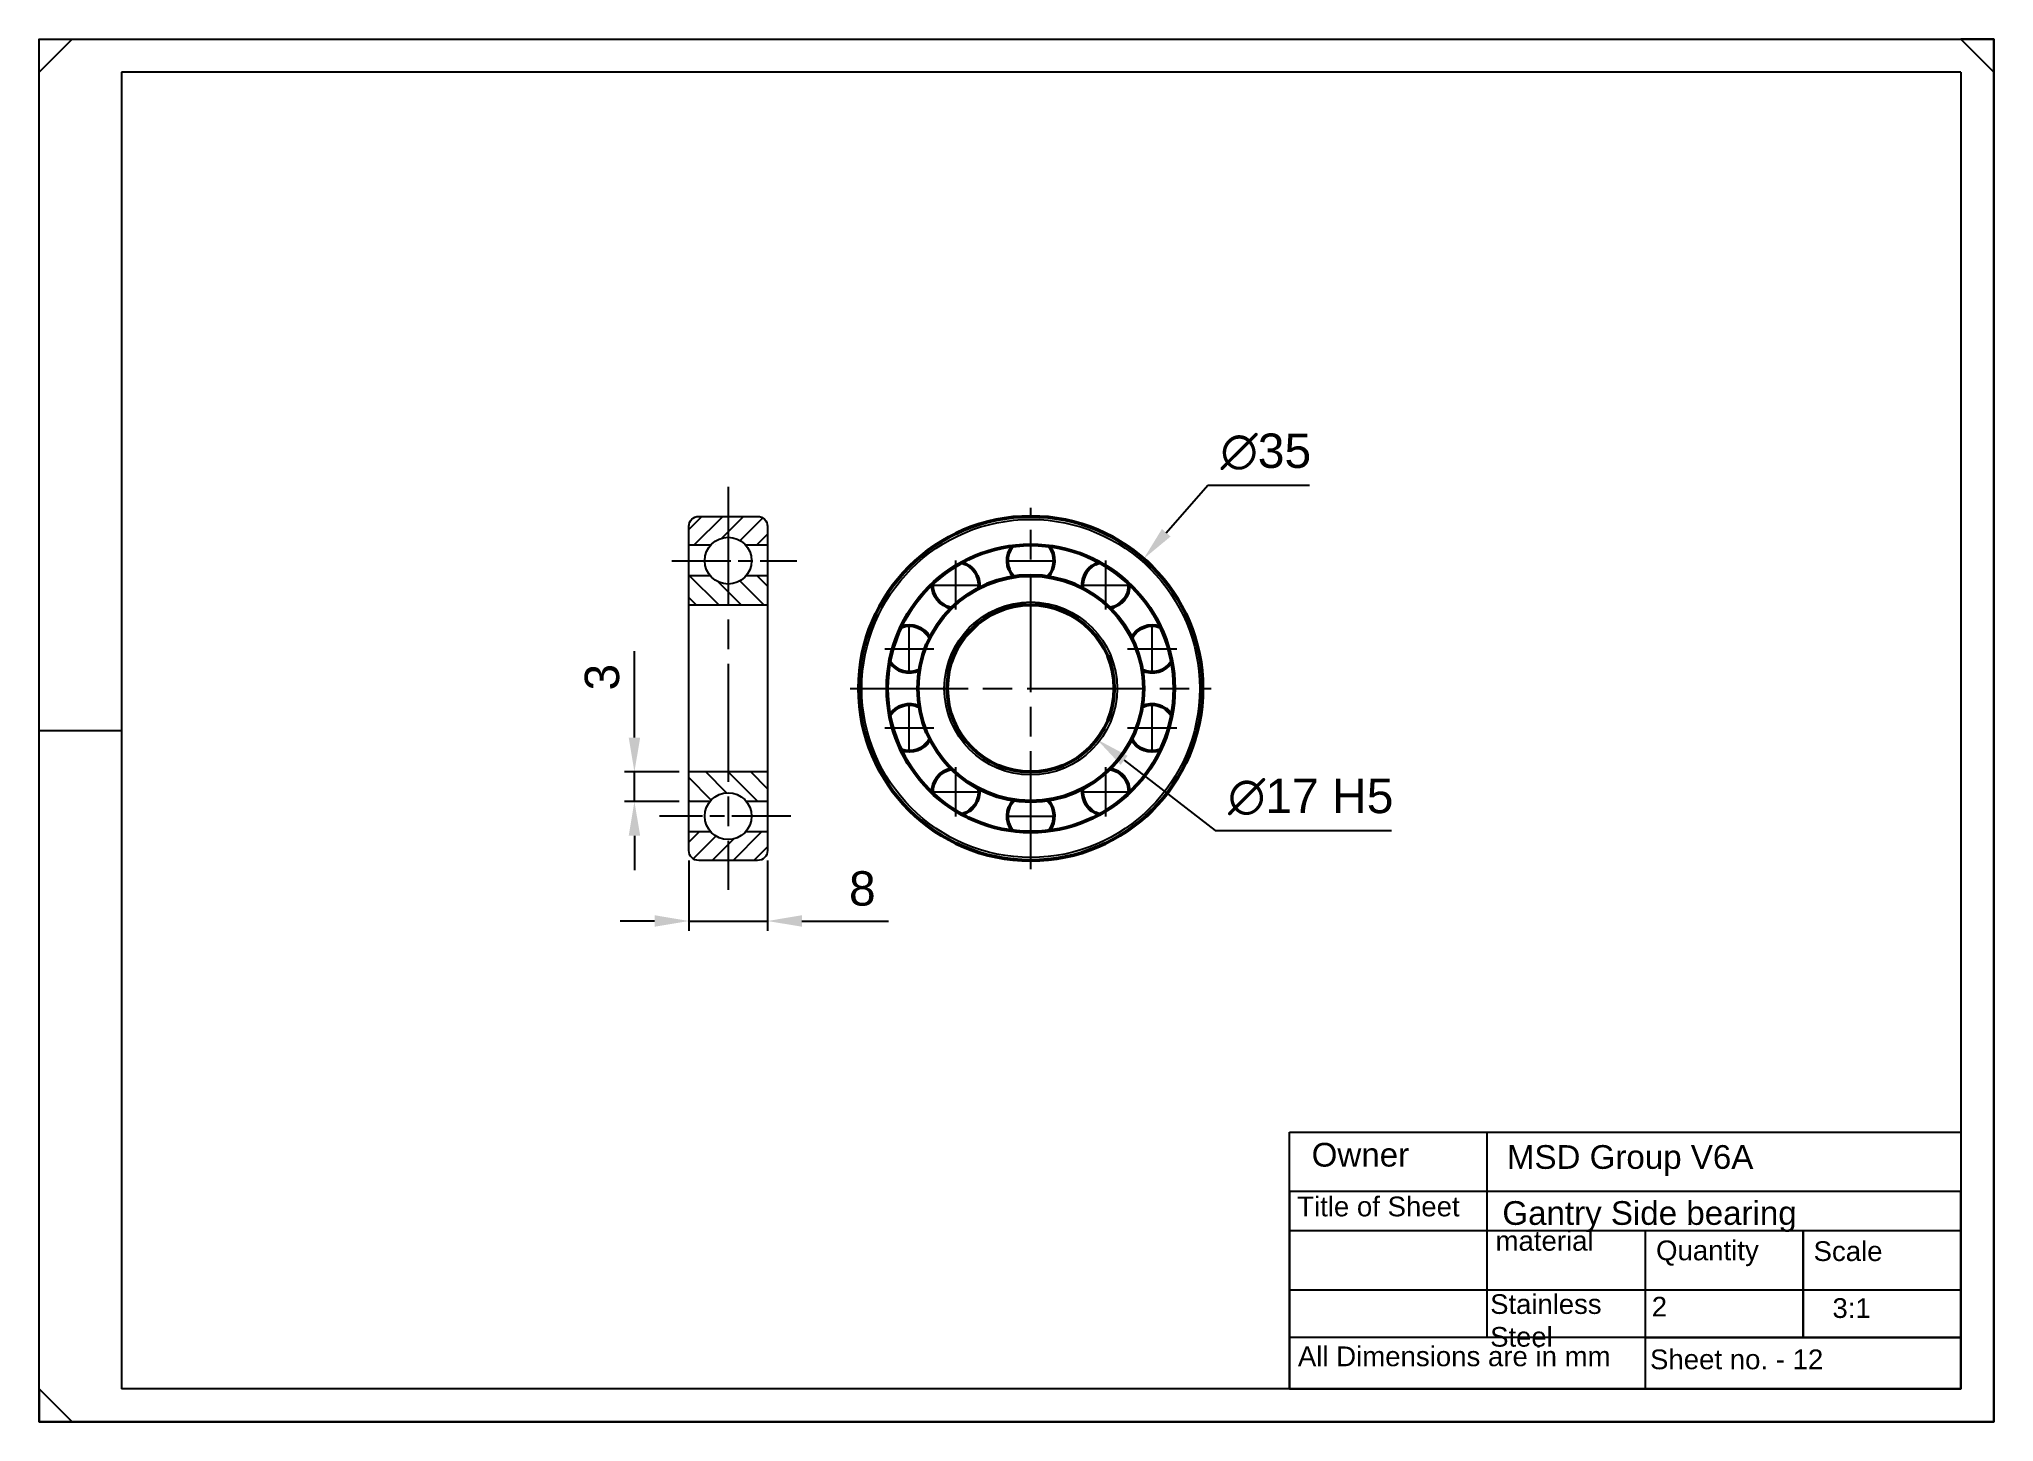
# Model space of a CAD drawing. Header units: millimetres. Extents: x -15074 to 21675, y -7568 to 6574.
# Drawn here: x -162 to 37, y 2349 to 2489.7 of the extents above; entities that cross this region are included whole.
import ezdxf

# ---------------------------------------------------------------- set-up
doc = ezdxf.new("R2010")
doc.units = ezdxf.units.MM
doc.linetypes.add('AM_ISO08W050', pattern=[18, 12, -1.5, 3, -1.5])
doc.linetypes.add('AM_ISO08W050x2', pattern=[9, 6, -0.75, 1.5, -0.75])
for name, color, linetype, lineweight in [('AM_0', 7, 'Continuous', 50), ('AM_4', 92, 'Continuous', 25), ('AM_5', 250, 'Continuous', 25), ('AM_7', 142, 'AM_ISO08W050', 25), ('AM_8', 1, 'Continuous', 25)]:
    doc.layers.add(name, color=color, linetype=linetype, lineweight=lineweight)
doc.styles.get("Standard").update_dxf_attribs({"font": 'arial.ttf'})
doc.dimstyles.new('AM_ISO$0', dxfattribs={"dimtxt": 3.5, "dimasz": 3.5, "dimexe": 1, "dimexo": 1, "dimgap": 1.5, "dimtad": 1, "dimdsep": 46, "dimtxsty": 'Standard', "dimcen": 0, "dimclrd": 256, "dimclre": 256, "dimclrt": 250, "dimadec": 0, "dimazin": 2, "dimtp": 0.1, "dimtm": 0.1, "dimtfac": 0.71, "dimtdec": 3, "dimtmove": 0, "dimatfit": 3, "dimfxl": 1, "dimlwd": -1, "dimlwe": -1, "dimarcsym": 1})
doc.dimstyles.new('AM_ISO$3', dxfattribs={"dimtxt": 3.5, "dimasz": 3.5, "dimexe": 1, "dimexo": 1, "dimgap": 1.5, "dimtad": 1, "dimtoh": 1, "dimdsep": 46, "dimtxsty": 'Standard', "dimcen": 0, "dimclrd": 256, "dimclre": 256, "dimclrt": 250, "dimadec": 0, "dimazin": 2, "dimtp": 0.1, "dimtm": 0.1, "dimtfac": 0.71, "dimtdec": 3, "dimtofl": 0, "dimtmove": 0, "dimatfit": 0, "dimfxl": 1, "dimlwd": -1, "dimlwe": -1, "dimarcsym": 1})
pattern_1 = [(45, (-106.8494, 63.4972), (-1.0606602, 1.0606602), [])]
pattern_2 = [(135, (-106.8494, 63.4972), (-1.145513, -1.145513), [])]

msp = doc.modelspace()

# ---------------------------------------------------------------- texts
at = {"attachment_point": 1}
for s, width, gutter_width, heights, insert, char_height in [(' Owner', 16.95691, 5.025, [0], (-33.375, 2377.366), 2.412), ('MSD Group V6A', 37.76767, 5.025, [0], (-12.565, 2377.135), 2.412), ('Title of Sheet', 18.3443, 5.025, [0], (-33.915, 2371.898), 2.01), ('Gantry Side bearing', 51.00244, 5.025, [0], (-13.027, 2371.436), 2.412), ('material', 15.22161, 5.025, [0], (-13.721, 2368.405), 2.01), ('Quantity', 13.48845, 5.025, [0], (2.62, 2367.431), 2.01), ('Scale', 13.87384, 5.025, [0], (18.652, 2367.354), 2.01), ('Stainless Steel', 15.03581, 6.25, [0], (-14.265, 2361.962), 2), ('2', 13.88722, 6.25, [0], (2.181, 2361.701), 2), ('\\pxi-3,l4,t4;3:1', 13.71729, 5.025, [0], (18.564, 2361.562), 2.01), ('All Dimensions are in mm', 38.80837, 5.025, [0], (-33.838, 2356.65), 2.01), ('Sheet no. - 12', 29.21213, 5.025, [0.728], (2.003, 2356.342), 2.01)]:
    msp.add_mtext_dynamic_manual_height_columns(s, width=width, gutter_width=gutter_width, heights=heights, dxfattribs=dict(at, insert=insert, char_height=char_height))

# ---------------------------------------------------------------- blocks, each defined once
blk = doc.blocks.new('1_SKF_16003_PART3_1_0_in_SKF_16003_2')
at = {"layer": 'AM_0'}
for start, end in [(352.7472, 74.445), (177.555, 259.2528)]:
    blk.add_arc((-7.64, 10.52), 2.38, start, end, dxfattribs=at)
at = {"layer": 'AM_7'}
for p, q in [((-7.64, 8.02), (-7.64, 13.02)), ((-10.14, 10.52), (-5.14, 10.52))]:
    blk.add_line(p, q, dxfattribs=at)
blk = doc.blocks.new('2_SKF_16003_PART3_2_0_in_SKF_16003_2')
at = {"layer": 'AM_0'}
for start, end in [(28.7472, 110.445), (213.555, 295.2528)]:
    blk.add_arc((-12.36, 4.02), 2.38, start, end, dxfattribs=at)
at = {"layer": 'AM_7'}
for p, q in [((-12.36, 1.52), (-12.36, 6.52)), ((-14.86, 4.02), (-9.86, 4.02))]:
    blk.add_line(p, q, dxfattribs=at)
blk = doc.blocks.new('3_SKF_16003_PART3_3_0_in_SKF_16003_2')
at = {"layer": 'AM_0'}
for start, end in [(64.7472, 146.445), (249.555, 331.2528)]:
    blk.add_arc((-12.36, -4.02), 2.38, start, end, dxfattribs=at)
at = {"layer": 'AM_7'}
for p, q in [((-12.36, -6.52), (-12.36, -1.52)), ((-14.86, -4.02), (-9.86, -4.02))]:
    blk.add_line(p, q, dxfattribs=at)
blk = doc.blocks.new('4_SKF_16003_PART3_4_0_in_SKF_16003_2')
at = {"layer": 'AM_0'}
for start, end in [(100.7472, 182.445), (285.555, 7.2528)]:
    blk.add_arc((-7.64, -10.52), 2.38, start, end, dxfattribs=at)
at = {"layer": 'AM_7'}
for p, q in [((-7.64, -13.02), (-7.64, -8.02)), ((-10.14, -10.52), (-5.14, -10.52))]:
    blk.add_line(p, q, dxfattribs=at)
blk = doc.blocks.new('5_SKF_16003_PART3_5_0_in_SKF_16003_2')
at = {"layer": 'AM_0'}
for start, end in [(136.7471755, 218.4449675), (321.5550325, 43.2528245)]:
    blk.add_arc((0, -13), 2.381, start, end, dxfattribs=at)
at = {"layer": 'AM_7'}
blk.add_line((-2.50005, -13), (2.50005, -13), dxfattribs=at)
blk = doc.blocks.new('6_SKF_16003_PART3_6_0_in_SKF_16003_2')
at = {"layer": 'AM_0'}
for start, end in [(357.555, 79.2528), (172.7472, 254.445)]:
    blk.add_arc((7.64, -10.52), 2.38, start, end, dxfattribs=at)
at = {"layer": 'AM_7'}
for p, q in [((7.64, -13.02), (7.64, -8.02)), ((5.14, -10.52), (10.14, -10.52))]:
    blk.add_line(p, q, dxfattribs=at)
blk = doc.blocks.new('7_SKF_16003_PART3_7_0_in_SKF_16003_2')
at = {"layer": 'AM_0'}
for start, end in [(33.555, 115.2528), (208.7472, 290.445)]:
    blk.add_arc((12.36, -4.02), 2.38, start, end, dxfattribs=at)
at = {"layer": 'AM_7'}
for p, q in [((12.36, -6.52), (12.36, -1.52)), ((9.86, -4.02), (14.86, -4.02))]:
    blk.add_line(p, q, dxfattribs=at)
blk = doc.blocks.new('8_SKF_16003_PART3_8_0_in_SKF_16003_2')
at = {"layer": 'AM_0'}
for start, end in [(69.555, 151.2528), (244.7472, 326.445)]:
    blk.add_arc((12.36, 4.02), 2.38, start, end, dxfattribs=at)
at = {"layer": 'AM_7'}
for p, q in [((12.36, 1.52), (12.36, 6.52)), ((9.86, 4.02), (14.86, 4.02))]:
    blk.add_line(p, q, dxfattribs=at)
blk = doc.blocks.new('9_SKF_16003_PART3_9_0_in_SKF_16003_2')
at = {"layer": 'AM_0'}
for start, end in [(105.555, 187.2528), (280.7472, 2.445)]:
    blk.add_arc((7.64, 10.52), 2.38, start, end, dxfattribs=at)
at = {"layer": 'AM_7'}
for p, q in [((7.64, 8.02), (7.64, 13.02)), ((5.14, 10.52), (10.14, 10.52))]:
    blk.add_line(p, q, dxfattribs=at)
blk = doc.blocks.new('10_SKF_16003_PART3_10_0_in_SKF_16003_2')
at = {"layer": 'AM_0'}
for start, end in [(141.5550325, 223.2528245), (316.7471755, 38.4449675)]:
    blk.add_arc((0, 13), 2.381, start, end, dxfattribs=at)
at = {"layer": 'AM_7'}
blk.add_line((-2.50005, 13), (2.50005, 13), dxfattribs=at)
blk = doc.blocks.new('11_SKF_16003_PART2_0_in_SKF_16003_2')
at = {"layer": 'AM_0'}
for radius in [17.5, 14.6]:
    blk.add_circle((0, 0), radius, dxfattribs=at)
at = {"layer": 'AM_4'}
for radius in [17.2, 14.7]:
    blk.add_circle((0, 0), radius, dxfattribs=at)
at = {"layer": 'AM_7'}
for p, q in [((0, -18.375), (0, 18.375)), ((-18.375, 0), (18.375, 0))]:
    blk.add_line(p, q, dxfattribs=at)
blk = doc.blocks.new('12_SKF_16003_PART1_0_in_SKF_16003_2')
at = {"layer": 'AM_0'}
for radius in [11.5, 8.5]:
    blk.add_circle((0, 0), radius, dxfattribs=at)
at = {"layer": 'AM_4'}
for radius in [11.4, 8.8]:
    blk.add_circle((0, 0), radius, dxfattribs=at)
blk = doc.blocks.new('*D185')
at = {"layer": 'AM_5', "linetype": 'ByBlock', "transparency": 16777216}
for p, q in [((-47.24, 2439.44), (-43.02, 2444.29)), ((-43.02, 2444.29), (-32.67, 2444.29))]:
    blk.add_line(p, q, dxfattribs=at)
at = {"layer": 'AM_5', "transparency": 16777216}
blk.add_solid([(-47.68, 2439.83), (-46.8, 2439.06), (-49.54, 2436.8)], dxfattribs=at)
at = {"layer": 'Defpoints', "color": 0, "transparency": 16777216}
for p in [(-49.54, 2436.8), (-72.53, 2410.41)]:
    blk.add_point(p, dxfattribs=at)
at = {"layer": 'AM_5', "color": 250, "transparency": 16777216, "insert": (-37.1, 2447.68), "char_height": 3.5, "attachment_point": 5}
blk.add_mtext('∅35', dxfattribs=at)
blk = doc.blocks.new('*D186')
at = {"layer": 'AM_5', "linetype": 'ByBlock', "transparency": 16777216}
for p, q in [((-51.52, 2416.29), (-42.26, 2409.16)), ((-42.26, 2409.16), (-24.31, 2409.16))]:
    blk.add_line(p, q, dxfattribs=at)
at = {"layer": 'AM_5', "transparency": 16777216}
blk.add_solid([(-51.17, 2416.75), (-51.88, 2415.83), (-54.3, 2418.42)], dxfattribs=at)
at = {"layer": 'Defpoints', "color": 0, "transparency": 16777216}
for p in [(-67.77, 2428.79), (-54.3, 2418.42)]:
    blk.add_point(p, dxfattribs=at)
at = {"layer": 'AM_5', "color": 250, "transparency": 16777216, "insert": (-32.53, 2412.55), "char_height": 3.5, "attachment_point": 5}
blk.add_mtext('∅17{}{\\C250; H5}', dxfattribs=at)
blk = doc.blocks.new('*D187')
at = {"layer": 'AM_5', "linetype": 'ByBlock', "transparency": 16777216}
for p, q in [((-95.83, 2406.11), (-95.83, 2398.94)), ((-87.83, 2406.11), (-87.83, 2398.94)), ((-99.33, 2399.94), (-102.83, 2399.94)), ((-95.83, 2399.94), (-87.83, 2399.94)), ((-84.33, 2399.94), (-75.53, 2399.94))]:
    blk.add_line(p, q, dxfattribs=at)
at = {"layer": 'AM_5', "transparency": 16777216}
for points in [[(-99.33, 2400.53), (-99.33, 2399.36), (-95.83, 2399.94)], [(-84.33, 2400.53), (-84.33, 2399.36), (-87.83, 2399.94)]]:
    blk.add_solid(points, dxfattribs=at)
at = {"layer": 'Defpoints', "color": 0, "transparency": 16777216}
for p in [(-95.83, 2407.11), (-87.83, 2407.11), (-87.83, 2399.94)]:
    blk.add_point(p, dxfattribs=at)
at = {"layer": 'AM_5', "color": 250, "transparency": 16777216, "insert": (-78.18, 2403.23), "char_height": 3.5, "attachment_point": 5}
blk.add_mtext('8', dxfattribs=at)
blk = doc.blocks.new('*D188')
at = {"layer": 'AM_5', "linetype": 'ByBlock', "transparency": 16777216}
for p, q in [((-101.38, 2418.61), (-101.38, 2427.4)), ((-96.83, 2415.11), (-102.38, 2415.11)), ((-101.38, 2412.11), (-101.38, 2415.11)), ((-96.83, 2412.11), (-102.38, 2412.11)), ((-101.38, 2408.61), (-101.38, 2405.11))]:
    blk.add_line(p, q, dxfattribs=at)
at = {"layer": 'AM_5', "transparency": 16777216}
for points in [[(-101.96, 2418.61), (-100.79, 2418.61), (-101.38, 2415.11)], [(-101.96, 2408.61), (-100.79, 2408.61), (-101.38, 2412.11)]]:
    blk.add_solid(points, dxfattribs=at)
at = {"layer": 'Defpoints', "color": 0, "transparency": 16777216}
for p in [(-101.38, 2415.11), (-95.83, 2415.11), (-95.83, 2412.11)]:
    blk.add_point(p, dxfattribs=at)
at = {"layer": 'AM_5', "color": 250, "transparency": 16777216, "insert": (-104.66, 2424.75), "char_height": 3.5, "attachment_point": 5, "rotation": 90}
blk.add_mtext('3', dxfattribs=at)

# ---------------------------------------------------------------- dimensions: what is measured, and where the dimension line sits
at = {"layer": 'AM_5'}
dim = msp.add_diameter_dim_2p(p1=(-72.526, 2410.408), p2=(-49.541, 2436.803), dimstyle='AM_ISO$3', override={"dimpost": ''}, dxfattribs=at)
dim.commit()
dim.dimension.update_dxf_attribs({"geometry": '*D185', "text_midpoint": (-37.096, 2444.291), "dimtype": 163})
dim = msp.add_diameter_dim_2p(p1=(-67.77, 2428.789), p2=(-54.297, 2418.422), text='<>{}{\\C250; H5}', dimstyle='AM_ISO$3', override={"dimtp": 0.1, "dimtm": 0.1, "dimtdec": 3, "dimtzin": 8}, dxfattribs=at)
dim.commit()
dim.dimension.update_dxf_attribs({"geometry": '*D186', "text_midpoint": (-32.535, 2409.163), "dimtype": 163})
dim = msp.add_linear_dim(base=(-101.375, 2415.106), p1=(-95.834, 2412.106), p2=(-95.834, 2415.106), angle=90, dimstyle='AM_ISO$0', override={"dimpost": ''}, dxfattribs=at)
dim.commit()
dim.dimension.update_dxf_attribs({"geometry": '*D188', "text_midpoint": (-104.664, 2424.752)})
dim = msp.add_linear_dim(base=(-87.834, 2399.945), p1=(-95.834, 2407.106), p2=(-87.834, 2407.106), angle=0, dimstyle='AM_ISO$0', dxfattribs=at)
dim.commit()
dim.dimension.update_dxf_attribs({"geometry": '*D187', "text_midpoint": (-78.181, 2399.945), "dimtype": 160})

# ---------------------------------------------------------------- hatches: boundary and pattern name
at = {"layer": 'AM_8', "true_color": 0x000000}
h = msp.add_hatch(dxfattribs=at)
h.set_pattern_fill('_U', color=18, scale=1.5, angle=45, style=0, pattern_type=0)
h.set_pattern_definition(pattern_1)
edge = h.paths.add_edge_path()
edge.add_line((-95.834, 2440.106), (-95.834, 2438.206))
edge.add_line((-95.834, 2438.206), (-93.597, 2438.206))
edge.add_arc((-91.834, 2436.606), 2.381, 42.22057, 137.77943, ccw=False)
edge.add_line((-90.07, 2438.206), (-87.834, 2438.206))
edge.add_line((-87.834, 2438.206), (-87.834, 2440.106))
edge.add_arc((-88.834, 2440.106), 1, 0, 90)
edge.add_line((-88.834, 2441.106), (-94.834, 2441.106))
edge.add_arc((-94.834, 2440.106), 1, 90, 180)
h = msp.add_hatch(dxfattribs=at)
h.set_pattern_fill('_U', color=18, scale=1.62, angle=135, style=0, pattern_type=0)
h.set_pattern_definition(pattern_2)
edge = h.paths.add_edge_path()
edge.add_line((-95.834, 2435.106), (-95.834, 2432.106))
edge.add_line((-95.834, 2432.106), (-87.834, 2432.106))
edge.add_line((-87.834, 2432.106), (-87.834, 2435.106))
edge.add_line((-87.834, 2435.106), (-89.985, 2435.106))
edge.add_arc((-91.834, 2436.606), 2.381, 219.04919, 320.95081, ccw=False)
edge.add_line((-93.683, 2435.106), (-95.834, 2435.106))
h = msp.add_hatch(dxfattribs=at)
h.set_pattern_fill('_U', color=18, scale=1.62, angle=135, style=0, pattern_type=0)
h.set_pattern_definition(pattern_2)
edge = h.paths.add_edge_path()
edge.add_line((-89.985, 2412.106), (-87.834, 2412.106))
edge.add_line((-87.834, 2412.106), (-87.834, 2415.106))
edge.add_line((-87.834, 2415.106), (-95.834, 2415.106))
edge.add_line((-95.834, 2415.106), (-95.834, 2412.106))
edge.add_line((-95.834, 2412.106), (-93.683, 2412.106))
edge.add_arc((-91.834, 2410.606), 2.381, 39.04919, 140.95081, ccw=False)
h = msp.add_hatch(dxfattribs=at)
h.set_pattern_fill('_U', color=18, scale=1.5, angle=45, style=0, pattern_type=0)
h.set_pattern_definition(pattern_1)
edge = h.paths.add_edge_path()
edge.add_line((-87.834, 2407.106), (-87.834, 2409.006))
edge.add_line((-87.834, 2409.006), (-90.07, 2409.006))
edge.add_arc((-91.834, 2410.606), 2.381, 222.22057, 317.77943, ccw=False)
edge.add_line((-93.597, 2409.006), (-95.834, 2409.006))
edge.add_line((-95.834, 2409.006), (-95.834, 2407.106))
edge.add_arc((-94.834, 2407.106), 1, 180, 270)
edge.add_line((-94.834, 2406.106), (-88.834, 2406.106))
edge.add_arc((-88.834, 2407.106), 1, 270, 360)

# ---------------------------------------------------------------- linework, layer by layer
for p, q in [((-161.979, 2486.325), (-158.629, 2489.675)), ((37.011, 2486.325), (33.661, 2489.675)), ((-153.604, 2486.325), (-153.604, 2482.975)), ((33.661, 2486.325), (33.661, 2482.975)), ((-161.979, 2419.325), (-153.604, 2419.325)), ((1.501, 2357.551), (1.501, 2352.325)), ((-161.979, 2352.325), (-158.629, 2348.975))]:
    msp.add_line(p, q)
for points in [[(-161.979, 2489.675), (37.011, 2489.675), (37.011, 2348.975), (-161.979, 2348.975)], [(-95.834, 2432.106), (-87.834, 2432.106), (-87.834, 2415.106), (-95.834, 2415.106)], [(-34.679, 2378.455), (33.661, 2378.455), (33.661, 2352.325), (-34.679, 2352.325)], [(-34.679, 2352.325), (33.661, 2352.325), (33.661, 2372.425), (-34.679, 2372.425)], [(-34.679, 2352.325), (33.661, 2352.325), (33.661, 2368.405), (-34.679, 2368.405)], [(17.581, 2368.405), (1.501, 2368.405), (1.501, 2357.551), (17.581, 2357.551)], [(33.661, 2368.405), (17.581, 2368.405), (17.581, 2357.551), (33.661, 2357.551)], [(-34.679, 2352.325), (33.661, 2352.325), (33.661, 2362.375), (-34.679, 2362.375)], [(-34.679, 2352.325), (33.661, 2352.325), (33.661, 2357.551), (-34.679, 2357.551)]]:
    msp.add_lwpolyline(points, close=True)
for points in [[(-153.604, 2348.975), (-161.979, 2348.975), (-161.979, 2489.675), (-153.604, 2489.675)], [(-161.979, 2486.325), (-161.979, 2489.675), (37.011, 2489.675), (37.011, 2486.325)], [(33.661, 2348.975), (37.011, 2348.975), (37.011, 2489.675), (33.661, 2489.675)], [(-153.604, 2486.325), (-153.604, 2352.325)], [(33.661, 2486.325), (-153.604, 2486.325)], [(33.661, 2486.325), (33.661, 2352.325)], [(-93.597, 2409.006), (-95.834, 2409.006), (-95.834, 2438.206), (-93.597, 2438.206)], [(-90.07, 2438.206), (-87.834, 2438.206), (-87.834, 2409.006), (-90.07, 2409.006)], [(-93.683, 2412.106), (-95.834, 2412.106), (-95.834, 2435.106), (-93.683, 2435.106)], [(-89.985, 2435.106), (-87.834, 2435.106), (-87.834, 2412.106), (-89.985, 2412.106)], [(-14.579, 2357.551), (-14.579, 2378.455), (33.661, 2378.455), (33.661, 2352.325), (-14.579, 2352.325)], [(-161.979, 2352.325), (-161.979, 2348.975), (37.011, 2348.975), (37.011, 2352.325)], [(33.661, 2352.325), (-153.604, 2352.325)]]:
    msp.add_lwpolyline(points)
msp.add_lwpolyline([(-94.834, 2441.106), (-88.834, 2441.106, -0.4142136), (-87.834, 2440.106), (-87.834, 2407.106, -0.4142136), (-88.834, 2406.106), (-94.834, 2406.106, -0.4142136), (-95.834, 2407.106), (-95.834, 2440.106, -0.4142136)], format="xyb", close=True)
for centre in [(-91.834, 2436.606), (-91.834, 2410.606)]:
    msp.add_circle(centre, 2.381)
at = {"layer": 'AM_7'}
msp.add_line((-91.834, 2444.106), (-91.834, 2403.106), dxfattribs=at)
at = {"layer": 'AM_7', "linetype": 'AM_ISO08W050x2'}
for p, q in [((-97.578, 2436.606), (-84.834, 2436.606)), ((-85.457, 2410.614), (-98.834, 2410.606))]:
    msp.add_line(p, q, dxfattribs=at)

# ---------------------------------------------------------------- block references
for name in ['11_SKF_16003_PART2_0_in_SKF_16003_2', '10_SKF_16003_PART3_10_0_in_SKF_16003_2', '1_SKF_16003_PART3_1_0_in_SKF_16003_2', '9_SKF_16003_PART3_9_0_in_SKF_16003_2', '12_SKF_16003_PART1_0_in_SKF_16003_2', '2_SKF_16003_PART3_2_0_in_SKF_16003_2', '8_SKF_16003_PART3_8_0_in_SKF_16003_2', '3_SKF_16003_PART3_3_0_in_SKF_16003_2', '7_SKF_16003_PART3_7_0_in_SKF_16003_2', '4_SKF_16003_PART3_4_0_in_SKF_16003_2', '6_SKF_16003_PART3_6_0_in_SKF_16003_2', '5_SKF_16003_PART3_5_0_in_SKF_16003_2']:
    msp.add_blockref(name, (-61.034, 2423.606))

msp.set_redraw_order([(e.dxf.handle, doc.entitydb.next_handle()) for e in msp.query("TEXT MTEXT ATTDEF DIMENSION ARC_DIMENSION")])  # texts and dimensions are drawn at this point

doc.saveas('drawing.dxf')
